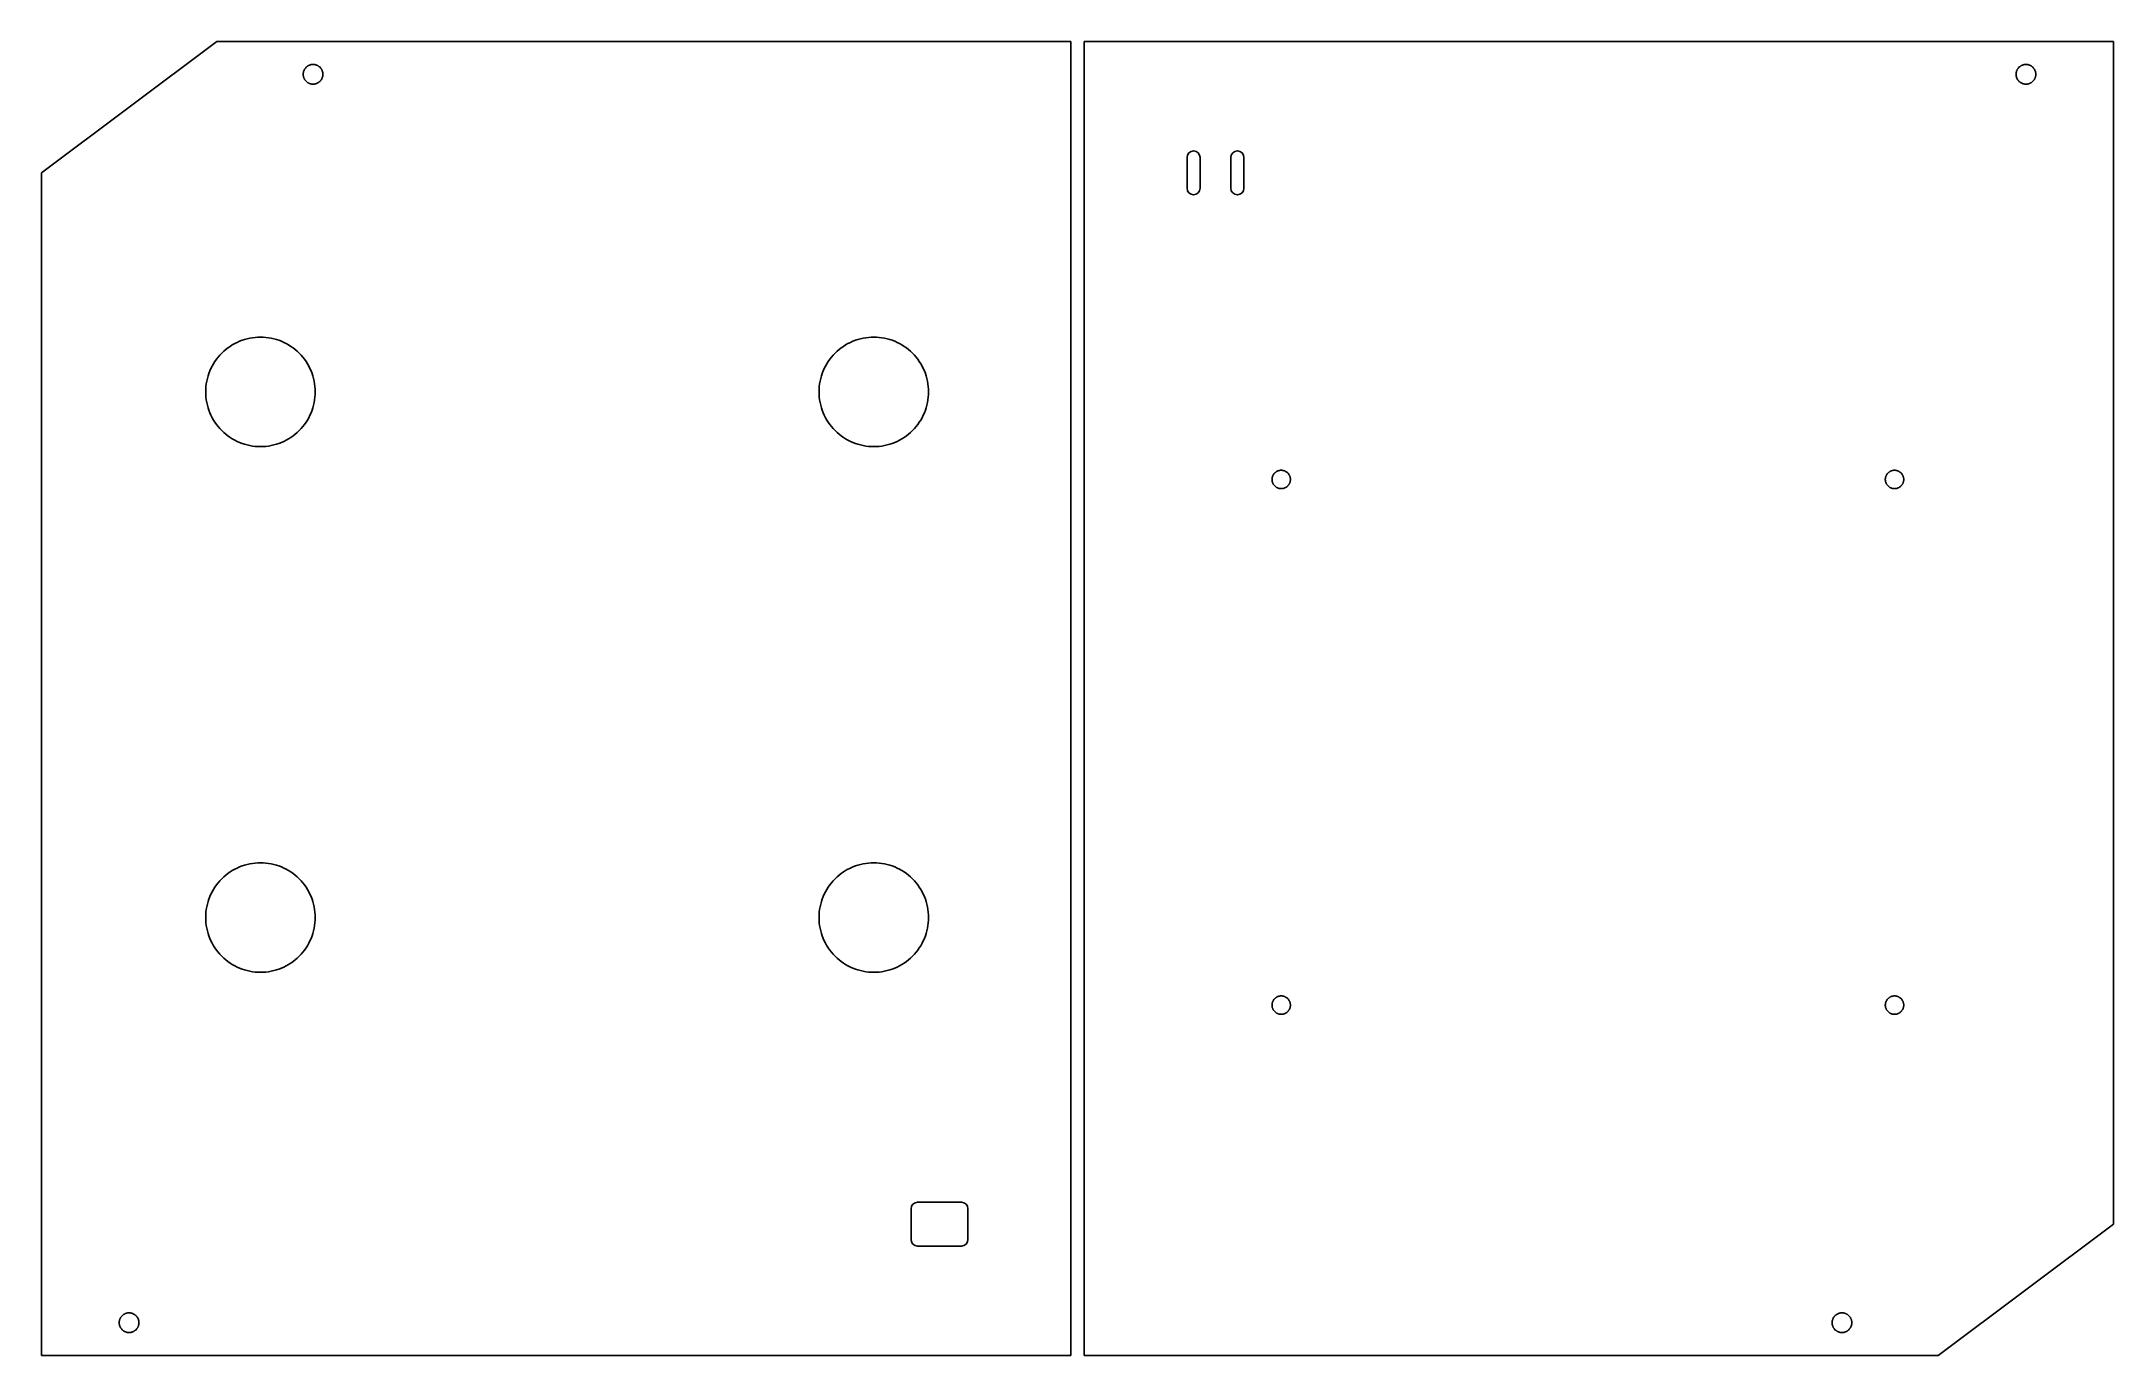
# Model space of a CAD drawing. Header units: metres. Extents: x 0 to 473, y 0 to 300.
import ezdxf

# ---------------------------------------------------------------- set-up
doc = ezdxf.new("R2010")
doc.units = ezdxf.units.M

msp = doc.modelspace()

# ---------------------------------------------------------------- linework, layer by layer
for p, q in [((40, 300), (0, 270)), ((235, 300), (40, 300)), ((235, 0), (235, 300)), ((473, 300), (238, 300)), ((238, 300), (238, 0)), ((473, 30), (473, 300)), ((59.8815, 293.258), (59.9213, 293.361)), ((59.9213, 293.361), (59.966, 293.462)), ((59.966, 293.462), (60.0157, 293.561)), ((60.0157, 293.561), (60.0701, 293.657)), ((60.0701, 293.657), (60.1292, 293.75)), ((60.1292, 293.75), (60.1928, 293.84)), ((60.1928, 293.84), (60.2607, 293.927)), ((60.2607, 293.927), (60.3329, 294.011)), ((60.3329, 294.011), (60.409, 294.091)), ((60.409, 294.091), (60.489, 294.167)), ((60.489, 294.167), (60.5726, 294.239)), ((60.5726, 294.239), (60.6597, 294.307)), ((60.6597, 294.307), (60.75, 294.371)), ((60.75, 294.371), (60.8433, 294.43)), ((60.8433, 294.43), (60.9393, 294.484)), ((60.9393, 294.484), (61.038, 294.534)), ((61.038, 294.534), (61.139, 294.579)), ((61.139, 294.579), (61.242, 294.618)), ((61.242, 294.618), (61.3468, 294.653)), ((61.3468, 294.653), (61.4533, 294.683)), ((61.4533, 294.683), (61.561, 294.707)), ((61.561, 294.707), (61.6698, 294.726)), ((61.6698, 294.726), (61.7794, 294.739)), ((61.7794, 294.739), (61.8896, 294.747)), ((61.8896, 294.747), (62, 294.75)), ((62, 294.75), (62.1104, 294.747)), ((62.1104, 294.747), (62.2205, 294.739)), ((62.2205, 294.739), (62.3301, 294.726)), ((62.3301, 294.726), (62.4389, 294.707)), ((62.4389, 294.707), (62.5467, 294.683)), ((62.5467, 294.683), (62.6531, 294.653)), ((62.6531, 294.653), (62.758, 294.618)), ((62.758, 294.618), (62.861, 294.579)), ((62.861, 294.579), (62.962, 294.534)), ((62.962, 294.534), (63.0606, 294.484)), ((63.0606, 294.484), (63.1567, 294.43)), ((63.1567, 294.43), (63.25, 294.371)), ((63.25, 294.371), (63.3403, 294.307)), ((63.3403, 294.307), (63.4274, 294.239)), ((63.4274, 294.239), (63.511, 294.167)), ((63.511, 294.167), (63.591, 294.091)), ((63.591, 294.091), (63.6671, 294.011)), ((63.6671, 294.011), (63.7393, 293.927)), ((63.7393, 293.927), (63.8072, 293.84)), ((63.8072, 293.84), (63.8708, 293.75)), ((63.8708, 293.75), (63.9299, 293.657)), ((63.9299, 293.657), (63.9843, 293.561)), ((63.9843, 293.561), (64.034, 293.462)), ((64.034, 293.462), (64.0787, 293.361)), ((64.0787, 293.361), (64.1185, 293.258)), ((450.882, 293.258), (450.921, 293.361)), ((450.921, 293.361), (450.966, 293.462)), ((450.966, 293.462), (451.016, 293.561)), ((451.016, 293.561), (451.07, 293.657)), ((451.07, 293.657), (451.129, 293.75)), ((451.129, 293.75), (451.193, 293.84)), ((451.193, 293.84), (451.261, 293.927)), ((451.261, 293.927), (451.333, 294.011)), ((451.333, 294.011), (451.409, 294.091)), ((451.409, 294.091), (451.489, 294.167)), ((451.489, 294.167), (451.573, 294.239)), ((451.573, 294.239), (451.66, 294.307)), ((451.66, 294.307), (451.75, 294.371)), ((451.75, 294.371), (451.843, 294.43)), ((451.843, 294.43), (451.939, 294.484)), ((451.939, 294.484), (452.038, 294.534)), ((452.038, 294.534), (452.139, 294.579)), ((452.139, 294.579), (452.242, 294.618)), ((452.242, 294.618), (452.347, 294.653)), ((452.347, 294.653), (452.453, 294.683)), ((452.453, 294.683), (452.561, 294.707)), ((452.561, 294.707), (452.67, 294.726)), ((452.67, 294.726), (452.779, 294.739)), ((452.779, 294.739), (452.89, 294.747)), ((452.89, 294.747), (453, 294.75)), ((453, 294.75), (453.11, 294.747)), ((453.11, 294.747), (453.221, 294.739)), ((453.221, 294.739), (453.33, 294.726)), ((453.33, 294.726), (453.439, 294.707)), ((453.439, 294.707), (453.547, 294.683)), ((453.547, 294.683), (453.653, 294.653)), ((453.653, 294.653), (453.758, 294.618)), ((453.758, 294.618), (453.861, 294.579)), ((453.861, 294.579), (453.962, 294.534)), ((453.962, 294.534), (454.061, 294.484)), ((454.061, 294.484), (454.157, 294.43)), ((454.157, 294.43), (454.25, 294.371)), ((454.25, 294.371), (454.34, 294.307)), ((454.34, 294.307), (454.427, 294.239)), ((454.427, 294.239), (454.511, 294.167)), ((454.511, 294.167), (454.591, 294.091)), ((454.591, 294.091), (454.667, 294.011)), ((454.667, 294.011), (454.739, 293.927)), ((454.739, 293.927), (454.807, 293.84)), ((454.807, 293.84), (454.871, 293.75)), ((454.871, 293.75), (454.93, 293.657)), ((454.93, 293.657), (454.984, 293.561)), ((454.984, 293.561), (455.034, 293.462)), ((455.034, 293.462), (455.079, 293.361)), ((455.079, 293.361), (455.118, 293.258)), ((59.75, 292.5), (59.7527, 292.61)), ((59.7527, 292.39), (59.75, 292.5)), ((59.7527, 292.61), (59.7608, 292.721)), ((59.7608, 292.279), (59.7527, 292.39)), ((59.7608, 292.721), (59.7743, 292.83)), ((59.7743, 292.17), (59.7608, 292.279)), ((59.7743, 292.83), (59.7932, 292.939)), ((59.7932, 292.061), (59.7743, 292.17)), ((59.7932, 292.939), (59.8174, 293.047)), ((59.8174, 291.953), (59.7932, 292.061)), ((59.8174, 293.047), (59.8469, 293.153)), ((59.8469, 291.847), (59.8174, 291.953)), ((59.8469, 293.153), (59.8815, 293.258)), ((59.8815, 291.742), (59.8469, 291.847)), ((59.9213, 291.639), (59.8815, 291.742)), ((59.966, 291.538), (59.9213, 291.639)), ((60.0157, 291.439), (59.966, 291.538)), ((60.0701, 291.343), (60.0157, 291.439)), ((60.1292, 291.25), (60.0701, 291.343)), ((60.1928, 291.16), (60.1292, 291.25)), ((60.2607, 291.073), (60.1928, 291.16)), ((60.3329, 290.989), (60.2607, 291.073)), ((60.409, 290.909), (60.3329, 290.989)), ((60.489, 290.833), (60.409, 290.909)), ((60.5726, 290.761), (60.489, 290.833)), ((60.6597, 290.693), (60.5726, 290.761)), ((60.75, 290.629), (60.6597, 290.693)), ((60.8433, 290.57), (60.75, 290.629)), ((60.9393, 290.516), (60.8433, 290.57)), ((61.038, 290.466), (60.9393, 290.516)), ((61.139, 290.421), (61.038, 290.466)), ((61.242, 290.382), (61.139, 290.421)), ((61.3468, 290.347), (61.242, 290.382)), ((61.4533, 290.317), (61.3468, 290.347)), ((61.561, 290.293), (61.4533, 290.317)), ((61.6698, 290.274), (61.561, 290.293)), ((61.7794, 290.261), (61.6698, 290.274)), ((61.8896, 290.253), (61.7794, 290.261)), ((62, 290.25), (61.8896, 290.253)), ((62.1104, 290.253), (62, 290.25)), ((62.2205, 290.261), (62.1104, 290.253)), ((62.3301, 290.274), (62.2205, 290.261)), ((62.4389, 290.293), (62.3301, 290.274)), ((62.5467, 290.317), (62.4389, 290.293)), ((62.6531, 290.347), (62.5467, 290.317)), ((62.758, 290.382), (62.6531, 290.347)), ((62.861, 290.421), (62.758, 290.382)), ((62.962, 290.466), (62.861, 290.421)), ((63.0606, 290.516), (62.962, 290.466)), ((63.1567, 290.57), (63.0606, 290.516)), ((63.25, 290.629), (63.1567, 290.57)), ((63.3403, 290.693), (63.25, 290.629)), ((63.4274, 290.761), (63.3403, 290.693)), ((63.511, 290.833), (63.4274, 290.761)), ((63.591, 290.909), (63.511, 290.833)), ((63.6671, 290.989), (63.591, 290.909)), ((63.7393, 291.073), (63.6671, 290.989)), ((63.8072, 291.16), (63.7393, 291.073)), ((63.8708, 291.25), (63.8072, 291.16)), ((63.9299, 291.343), (63.8708, 291.25)), ((63.9843, 291.439), (63.9299, 291.343)), ((64.034, 291.538), (63.9843, 291.439)), ((64.0787, 291.639), (64.034, 291.538)), ((64.1185, 291.742), (64.0787, 291.639)), ((64.1185, 293.258), (64.1531, 293.153)), ((64.1531, 291.847), (64.1185, 291.742)), ((64.1531, 293.153), (64.1826, 293.047)), ((64.1826, 291.953), (64.1531, 291.847)), ((64.1826, 293.047), (64.2068, 292.939)), ((64.2068, 292.061), (64.1826, 291.953)), ((64.2068, 292.939), (64.2256, 292.83)), ((64.2256, 292.17), (64.2068, 292.061)), ((64.2256, 292.83), (64.2392, 292.721)), ((64.2392, 292.279), (64.2256, 292.17)), ((64.2392, 292.721), (64.2473, 292.61)), ((64.2473, 292.39), (64.2392, 292.279)), ((64.2473, 292.61), (64.25, 292.5)), ((64.25, 292.5), (64.2473, 292.39)), ((450.75, 292.5), (450.753, 292.61)), ((450.753, 292.39), (450.75, 292.5)), ((450.753, 292.61), (450.761, 292.721)), ((450.761, 292.279), (450.753, 292.39)), ((450.761, 292.721), (450.774, 292.83)), ((450.774, 292.17), (450.761, 292.279)), ((450.774, 292.83), (450.793, 292.939)), ((450.793, 292.061), (450.774, 292.17)), ((450.793, 292.939), (450.817, 293.047)), ((450.817, 291.953), (450.793, 292.061)), ((450.817, 293.047), (450.847, 293.153)), ((450.847, 291.847), (450.817, 291.953)), ((450.847, 293.153), (450.882, 293.258)), ((450.882, 291.742), (450.847, 291.847)), ((450.921, 291.639), (450.882, 291.742)), ((450.966, 291.538), (450.921, 291.639)), ((451.016, 291.439), (450.966, 291.538)), ((451.07, 291.343), (451.016, 291.439)), ((451.129, 291.25), (451.07, 291.343)), ((451.193, 291.16), (451.129, 291.25)), ((451.261, 291.073), (451.193, 291.16)), ((451.333, 290.989), (451.261, 291.073)), ((451.409, 290.909), (451.333, 290.989)), ((451.489, 290.833), (451.409, 290.909)), ((451.573, 290.761), (451.489, 290.833)), ((451.66, 290.693), (451.573, 290.761)), ((451.75, 290.629), (451.66, 290.693)), ((451.843, 290.57), (451.75, 290.629)), ((451.939, 290.516), (451.843, 290.57)), ((452.038, 290.466), (451.939, 290.516)), ((452.139, 290.421), (452.038, 290.466)), ((452.242, 290.382), (452.139, 290.421)), ((452.347, 290.347), (452.242, 290.382)), ((452.453, 290.317), (452.347, 290.347)), ((452.561, 290.293), (452.453, 290.317)), ((452.67, 290.274), (452.561, 290.293)), ((452.779, 290.261), (452.67, 290.274)), ((452.89, 290.253), (452.779, 290.261)), ((453, 290.25), (452.89, 290.253)), ((453.11, 290.253), (453, 290.25)), ((453.221, 290.261), (453.11, 290.253)), ((453.33, 290.274), (453.221, 290.261)), ((453.439, 290.293), (453.33, 290.274)), ((453.547, 290.317), (453.439, 290.293)), ((453.653, 290.347), (453.547, 290.317)), ((453.758, 290.382), (453.653, 290.347)), ((453.861, 290.421), (453.758, 290.382)), ((453.962, 290.466), (453.861, 290.421)), ((454.061, 290.516), (453.962, 290.466)), ((454.157, 290.57), (454.061, 290.516)), ((454.25, 290.629), (454.157, 290.57)), ((454.34, 290.693), (454.25, 290.629)), ((454.427, 290.761), (454.34, 290.693)), ((454.511, 290.833), (454.427, 290.761)), ((454.591, 290.909), (454.511, 290.833)), ((454.667, 290.989), (454.591, 290.909)), ((454.739, 291.073), (454.667, 290.989)), ((454.807, 291.16), (454.739, 291.073)), ((454.871, 291.25), (454.807, 291.16)), ((454.93, 291.343), (454.871, 291.25)), ((454.984, 291.439), (454.93, 291.343)), ((455.034, 291.538), (454.984, 291.439)), ((455.079, 291.639), (455.034, 291.538)), ((455.118, 291.742), (455.079, 291.639)), ((455.118, 293.258), (455.153, 293.153)), ((455.153, 291.847), (455.118, 291.742)), ((455.153, 293.153), (455.183, 293.047)), ((455.183, 291.953), (455.153, 291.847)), ((455.183, 293.047), (455.207, 292.939)), ((455.207, 292.061), (455.183, 291.953)), ((455.207, 292.939), (455.226, 292.83)), ((455.226, 292.17), (455.207, 292.061)), ((455.226, 292.83), (455.239, 292.721)), ((455.239, 292.279), (455.226, 292.17)), ((455.239, 292.721), (455.247, 292.61)), ((455.247, 292.39), (455.239, 292.279)), ((455.247, 292.61), (455.25, 292.5)), ((455.25, 292.5), (455.247, 292.39)), ((261.614, 274.074), (261.939, 274.561)), ((261.939, 274.561), (262.426, 274.886)), ((262.426, 274.886), (263, 275)), ((263, 275), (263.574, 274.886)), ((263.574, 274.886), (264.061, 274.561)), ((264.061, 274.561), (264.386, 274.074)), ((271.614, 274.074), (271.939, 274.561)), ((271.939, 274.561), (272.426, 274.886)), ((272.426, 274.886), (273, 275)), ((273, 275), (273.574, 274.886)), ((273.574, 274.886), (274.061, 274.561)), ((274.061, 274.561), (274.386, 274.074)), ((0, 270), (0, 0)), ((261.5, 273.5), (261.614, 274.074)), ((261.5, 266.5), (261.5, 273.5)), ((264.386, 274.074), (264.5, 273.5)), ((264.5, 273.5), (264.5, 266.5)), ((271.5, 273.5), (271.614, 274.074)), ((271.5, 266.5), (271.5, 273.5)), ((274.386, 274.074), (274.5, 273.5)), ((274.5, 273.5), (274.5, 266.5)), ((261.614, 265.926), (261.5, 266.5)), ((261.939, 265.439), (261.614, 265.926)), ((262.426, 265.114), (261.939, 265.439)), ((263, 265), (262.426, 265.114)), ((263.574, 265.114), (263, 265)), ((264.061, 265.439), (263.574, 265.114)), ((264.386, 265.926), (264.061, 265.439)), ((264.5, 266.5), (264.386, 265.926)), ((271.614, 265.926), (271.5, 266.5)), ((271.939, 265.439), (271.614, 265.926)), ((272.426, 265.114), (271.939, 265.439)), ((273, 265), (272.426, 265.114)), ((273.574, 265.114), (273, 265)), ((274.061, 265.439), (273.574, 265.114)), ((274.386, 265.926), (274.061, 265.439)), ((274.5, 266.5), (274.386, 265.926)), ((45.7889, 231.769), (46.3714, 231.962)), ((46.3714, 231.962), (46.9627, 232.125)), ((46.9627, 232.125), (47.5614, 232.26)), ((47.5614, 232.26), (48.1659, 232.365)), ((48.1659, 232.365), (48.7748, 232.44)), ((48.7748, 232.44), (49.3866, 232.485)), ((49.3866, 232.485), (50, 232.5)), ((50, 232.5), (50.6133, 232.485)), ((50.6133, 232.485), (51.2252, 232.44)), ((51.2252, 232.44), (51.8341, 232.365)), ((51.8341, 232.365), (52.4386, 232.26)), ((52.4386, 232.26), (53.0372, 232.125)), ((53.0372, 232.125), (53.6286, 231.962)), ((53.6286, 231.962), (54.2111, 231.769)), ((185.789, 231.769), (186.371, 231.962)), ((186.371, 231.962), (186.963, 232.125)), ((186.963, 232.125), (187.561, 232.26)), ((187.561, 232.26), (188.166, 232.365)), ((188.166, 232.365), (188.775, 232.44)), ((188.775, 232.44), (189.387, 232.485)), ((189.387, 232.485), (190, 232.5)), ((190, 232.5), (190.613, 232.485)), ((190.613, 232.485), (191.225, 232.44)), ((191.225, 232.44), (191.834, 232.365)), ((191.834, 232.365), (192.439, 232.26)), ((192.439, 232.26), (193.037, 232.125)), ((193.037, 232.125), (193.629, 231.962)), ((193.629, 231.962), (194.211, 231.769)), ((39.6066, 226.945), (39.9599, 227.446)), ((39.9599, 227.446), (40.3374, 227.93)), ((40.3374, 227.93), (40.7381, 228.394)), ((40.7381, 228.394), (41.1612, 228.839)), ((41.1612, 228.839), (41.6055, 229.262)), ((41.6055, 229.262), (42.0701, 229.663)), ((42.0701, 229.663), (42.5538, 230.04)), ((42.5538, 230.04), (43.0554, 230.393)), ((43.0554, 230.393), (43.5737, 230.722)), ((43.5737, 230.722), (44.1075, 231.024)), ((44.1075, 231.024), (44.6555, 231.3)), ((44.6555, 231.3), (45.2164, 231.548)), ((45.2164, 231.548), (45.7889, 231.769)), ((54.2111, 231.769), (54.7835, 231.548)), ((54.7835, 231.548), (55.3444, 231.3)), ((55.3444, 231.3), (55.8925, 231.024)), ((55.8925, 231.024), (56.4263, 230.722)), ((56.4263, 230.722), (56.9446, 230.393)), ((56.9446, 230.393), (57.4462, 230.04)), ((57.4462, 230.04), (57.9299, 229.663)), ((57.9299, 229.663), (58.3945, 229.262)), ((58.3945, 229.262), (58.8388, 228.839)), ((58.8388, 228.839), (59.2619, 228.394)), ((59.2619, 228.394), (59.6626, 227.93)), ((59.6626, 227.93), (60.0401, 227.446)), ((60.0401, 227.446), (60.3934, 226.945)), ((179.607, 226.945), (179.96, 227.446)), ((179.96, 227.446), (180.337, 227.93)), ((180.337, 227.93), (180.738, 228.394)), ((180.738, 228.394), (181.161, 228.839)), ((181.161, 228.839), (181.605, 229.262)), ((181.605, 229.262), (182.07, 229.663)), ((182.07, 229.663), (182.554, 230.04)), ((182.554, 230.04), (183.055, 230.393)), ((183.055, 230.393), (183.574, 230.722)), ((183.574, 230.722), (184.108, 231.024)), ((184.108, 231.024), (184.656, 231.3)), ((184.656, 231.3), (185.216, 231.548)), ((185.216, 231.548), (185.789, 231.769)), ((194.211, 231.769), (194.784, 231.548)), ((194.784, 231.548), (195.344, 231.3)), ((195.344, 231.3), (195.892, 231.024)), ((195.892, 231.024), (196.426, 230.722)), ((196.426, 230.722), (196.945, 230.393)), ((196.945, 230.393), (197.446, 230.04)), ((197.446, 230.04), (197.93, 229.663)), ((197.93, 229.663), (198.394, 229.262)), ((198.394, 229.262), (198.839, 228.839)), ((198.839, 228.839), (199.262, 228.394)), ((199.262, 228.394), (199.663, 227.93)), ((199.663, 227.93), (200.04, 227.446)), ((200.04, 227.446), (200.393, 226.945)), ((37.6353, 221.834), (37.7402, 222.439)), ((37.7402, 222.439), (37.8746, 223.037)), ((37.8746, 223.037), (38.0382, 223.629)), ((38.0382, 223.629), (38.2307, 224.211)), ((38.2307, 224.211), (38.4515, 224.784)), ((38.4515, 224.784), (38.7001, 225.344)), ((38.7001, 225.344), (38.976, 225.892)), ((38.976, 225.892), (39.2784, 226.426)), ((39.2784, 226.426), (39.6066, 226.945)), ((60.3934, 226.945), (60.7216, 226.426)), ((60.7216, 226.426), (61.024, 225.892)), ((61.024, 225.892), (61.2999, 225.344)), ((61.2999, 225.344), (61.5485, 224.784)), ((61.5485, 224.784), (61.7693, 224.211)), ((61.7693, 224.211), (61.9617, 223.629)), ((61.9617, 223.629), (62.1254, 223.037)), ((62.1254, 223.037), (62.2598, 222.439)), ((62.2598, 222.439), (62.3647, 221.834)), ((177.635, 221.834), (177.74, 222.439)), ((177.74, 222.439), (177.875, 223.037)), ((177.875, 223.037), (178.038, 223.629)), ((178.038, 223.629), (178.231, 224.211)), ((178.231, 224.211), (178.451, 224.784)), ((178.451, 224.784), (178.7, 225.344)), ((178.7, 225.344), (178.976, 225.892)), ((178.976, 225.892), (179.278, 226.426)), ((179.278, 226.426), (179.607, 226.945)), ((200.393, 226.945), (200.722, 226.426)), ((200.722, 226.426), (201.024, 225.892)), ((201.024, 225.892), (201.3, 225.344)), ((201.3, 225.344), (201.548, 224.784)), ((201.548, 224.784), (201.769, 224.211)), ((201.769, 224.211), (201.962, 223.629)), ((201.962, 223.629), (202.125, 223.037)), ((202.125, 223.037), (202.26, 222.439)), ((202.26, 222.439), (202.365, 221.834)), ((37.5, 220), (37.515, 220.613)), ((37.515, 219.387), (37.5, 220)), ((37.515, 220.613), (37.5602, 221.225)), ((37.5602, 218.775), (37.515, 219.387)), ((37.5602, 221.225), (37.6353, 221.834)), ((37.6353, 218.166), (37.5602, 218.775)), ((37.7402, 217.561), (37.6353, 218.166)), ((62.3647, 218.166), (62.2598, 217.561)), ((62.3647, 221.834), (62.4398, 221.225)), ((62.4398, 218.775), (62.3647, 218.166)), ((62.4398, 221.225), (62.4849, 220.613)), ((62.4849, 219.387), (62.4398, 218.775)), ((62.4849, 220.613), (62.5, 220)), ((62.5, 220), (62.4849, 219.387)), ((177.5, 220), (177.515, 220.613)), ((177.515, 219.387), (177.5, 220)), ((177.515, 220.613), (177.56, 221.225)), ((177.56, 218.775), (177.515, 219.387)), ((177.56, 221.225), (177.635, 221.834)), ((177.635, 218.166), (177.56, 218.775)), ((177.74, 217.561), (177.635, 218.166)), ((202.365, 218.166), (202.26, 217.561)), ((202.365, 221.834), (202.44, 221.225)), ((202.44, 218.775), (202.365, 218.166)), ((202.44, 221.225), (202.485, 220.613)), ((202.485, 219.387), (202.44, 218.775)), ((202.485, 220.613), (202.5, 220)), ((202.5, 220), (202.485, 219.387)), ((37.8746, 216.963), (37.7402, 217.561)), ((38.0382, 216.371), (37.8746, 216.963)), ((38.2307, 215.789), (38.0382, 216.371)), ((38.4515, 215.216), (38.2307, 215.789)), ((38.7001, 214.656), (38.4515, 215.216)), ((38.976, 214.108), (38.7001, 214.656)), ((39.2784, 213.574), (38.976, 214.108)), ((39.6066, 213.055), (39.2784, 213.574)), ((39.9599, 212.554), (39.6066, 213.055)), ((60.3934, 213.055), (60.0401, 212.554)), ((60.7216, 213.574), (60.3934, 213.055)), ((61.024, 214.108), (60.7216, 213.574)), ((61.2999, 214.656), (61.024, 214.108)), ((61.5485, 215.216), (61.2999, 214.656)), ((61.7693, 215.789), (61.5485, 215.216)), ((61.9617, 216.371), (61.7693, 215.789)), ((62.1254, 216.963), (61.9617, 216.371)), ((62.2598, 217.561), (62.1254, 216.963)), ((177.875, 216.963), (177.74, 217.561)), ((178.038, 216.371), (177.875, 216.963)), ((178.231, 215.789), (178.038, 216.371)), ((178.451, 215.216), (178.231, 215.789)), ((178.7, 214.656), (178.451, 215.216)), ((178.976, 214.108), (178.7, 214.656)), ((179.278, 213.574), (178.976, 214.108)), ((179.607, 213.055), (179.278, 213.574)), ((179.96, 212.554), (179.607, 213.055)), ((200.393, 213.055), (200.04, 212.554)), ((200.722, 213.574), (200.393, 213.055)), ((201.024, 214.108), (200.722, 213.574)), ((201.3, 214.656), (201.024, 214.108)), ((201.548, 215.216), (201.3, 214.656)), ((201.769, 215.789), (201.548, 215.216)), ((201.962, 216.371), (201.769, 215.789)), ((202.125, 216.963), (201.962, 216.371)), ((202.26, 217.561), (202.125, 216.963)), ((40.3374, 212.07), (39.9599, 212.554)), ((40.7381, 211.605), (40.3374, 212.07)), ((41.1612, 211.161), (40.7381, 211.605)), ((41.6055, 210.738), (41.1612, 211.161)), ((42.0701, 210.337), (41.6055, 210.738)), ((42.5538, 209.96), (42.0701, 210.337)), ((43.0554, 209.607), (42.5538, 209.96)), ((43.5737, 209.278), (43.0554, 209.607)), ((44.1075, 208.976), (43.5737, 209.278)), ((44.6555, 208.7), (44.1075, 208.976)), ((45.2164, 208.451), (44.6555, 208.7)), ((45.7889, 208.231), (45.2164, 208.451)), ((46.3714, 208.038), (45.7889, 208.231)), ((54.2111, 208.231), (53.6286, 208.038)), ((54.7835, 208.451), (54.2111, 208.231)), ((55.3444, 208.7), (54.7835, 208.451)), ((55.8925, 208.976), (55.3444, 208.7)), ((56.4263, 209.278), (55.8925, 208.976)), ((56.9446, 209.607), (56.4263, 209.278)), ((57.4462, 209.96), (56.9446, 209.607)), ((57.9299, 210.337), (57.4462, 209.96)), ((58.3945, 210.738), (57.9299, 210.337)), ((58.8388, 211.161), (58.3945, 210.738)), ((59.2619, 211.605), (58.8388, 211.161)), ((59.6626, 212.07), (59.2619, 211.605)), ((60.0401, 212.554), (59.6626, 212.07)), ((180.337, 212.07), (179.96, 212.554)), ((180.738, 211.605), (180.337, 212.07)), ((181.161, 211.161), (180.738, 211.605)), ((181.605, 210.738), (181.161, 211.161)), ((182.07, 210.337), (181.605, 210.738)), ((182.554, 209.96), (182.07, 210.337)), ((183.055, 209.607), (182.554, 209.96)), ((183.574, 209.278), (183.055, 209.607)), ((184.108, 208.976), (183.574, 209.278)), ((184.656, 208.7), (184.108, 208.976)), ((185.216, 208.451), (184.656, 208.7)), ((185.789, 208.231), (185.216, 208.451)), ((186.371, 208.038), (185.789, 208.231)), ((194.211, 208.231), (193.629, 208.038)), ((194.784, 208.451), (194.211, 208.231)), ((195.344, 208.7), (194.784, 208.451)), ((195.892, 208.976), (195.344, 208.7)), ((196.426, 209.278), (195.892, 208.976)), ((196.945, 209.607), (196.426, 209.278)), ((197.446, 209.96), (196.945, 209.607)), ((197.93, 210.337), (197.446, 209.96)), ((198.394, 210.738), (197.93, 210.337)), ((198.839, 211.161), (198.394, 210.738)), ((199.262, 211.605), (198.839, 211.161)), ((199.663, 212.07), (199.262, 211.605)), ((200.04, 212.554), (199.663, 212.07)), ((46.9627, 207.875), (46.3714, 208.038)), ((47.5614, 207.74), (46.9627, 207.875)), ((48.1659, 207.635), (47.5614, 207.74)), ((48.7748, 207.56), (48.1659, 207.635)), ((49.3866, 207.515), (48.7748, 207.56)), ((50, 207.5), (49.3866, 207.515)), ((50.6133, 207.515), (50, 207.5)), ((51.2252, 207.56), (50.6133, 207.515)), ((51.8341, 207.635), (51.2252, 207.56)), ((52.4386, 207.74), (51.8341, 207.635)), ((53.0372, 207.875), (52.4386, 207.74)), ((53.6286, 208.038), (53.0372, 207.875)), ((186.963, 207.875), (186.371, 208.038)), ((187.561, 207.74), (186.963, 207.875)), ((188.166, 207.635), (187.561, 207.74)), ((188.775, 207.56), (188.166, 207.635)), ((189.387, 207.515), (188.775, 207.56)), ((190, 207.5), (189.387, 207.515)), ((190.613, 207.515), (190, 207.5)), ((191.225, 207.56), (190.613, 207.515)), ((191.834, 207.635), (191.225, 207.56)), ((192.439, 207.74), (191.834, 207.635)), ((193.037, 207.875), (192.439, 207.74)), ((193.629, 208.038), (193.037, 207.875)), ((280.9, 200), (280.903, 200.103)), ((280.903, 199.897), (280.9, 200)), ((280.903, 200.103), (280.91, 200.206)), ((280.91, 199.794), (280.903, 199.897)), ((280.91, 200.206), (280.923, 200.308)), ((280.923, 199.692), (280.91, 199.794)), ((280.923, 200.308), (280.94, 200.41)), ((280.94, 199.59), (280.923, 199.692)), ((280.94, 200.41), (280.963, 200.51)), ((280.963, 199.49), (280.94, 199.59)), ((280.963, 200.51), (280.99, 200.61)), ((280.99, 199.39), (280.963, 199.49)), ((280.99, 200.61), (281.023, 200.707)), ((281.023, 199.293), (280.99, 199.39)), ((281.023, 200.707), (281.06, 200.804)), ((281.06, 199.196), (281.023, 199.293)), ((281.06, 200.804), (281.102, 200.898)), ((281.102, 199.102), (281.06, 199.196)), ((281.102, 200.898), (281.148, 200.99)), ((281.148, 199.01), (281.102, 199.102)), ((281.148, 200.99), (281.199, 201.08)), ((281.199, 198.92), (281.148, 199.01)), ((281.199, 201.08), (281.254, 201.167)), ((281.254, 198.833), (281.199, 198.92)), ((281.254, 201.167), (281.313, 201.251)), ((281.313, 198.749), (281.254, 198.833)), ((281.313, 201.251), (281.377, 201.332)), ((281.377, 198.668), (281.313, 198.749)), ((281.377, 201.332), (281.444, 201.41)), ((281.444, 198.59), (281.377, 198.668)), ((281.444, 201.41), (281.515, 201.485)), ((281.515, 201.485), (281.59, 201.556)), ((281.59, 201.556), (281.668, 201.623)), ((281.668, 201.623), (281.749, 201.687)), ((281.749, 201.687), (281.833, 201.746)), ((281.833, 201.746), (281.92, 201.801)), ((281.92, 201.801), (282.01, 201.852)), ((282.01, 201.852), (282.102, 201.898)), ((282.102, 201.898), (282.196, 201.94)), ((282.196, 201.94), (282.293, 201.977)), ((282.293, 201.977), (282.39, 202.01)), ((282.39, 202.01), (282.49, 202.037)), ((282.49, 202.037), (282.59, 202.06)), ((282.59, 202.06), (282.692, 202.077)), ((282.692, 202.077), (282.794, 202.09)), ((282.794, 202.09), (282.897, 202.097)), ((282.897, 202.097), (283, 202.1)), ((283, 202.1), (283.103, 202.097)), ((283.103, 202.097), (283.206, 202.09)), ((283.206, 202.09), (283.308, 202.077)), ((283.308, 202.077), (283.41, 202.06)), ((283.41, 202.06), (283.51, 202.037)), ((283.51, 202.037), (283.61, 202.01)), ((283.61, 202.01), (283.707, 201.977)), ((283.707, 201.977), (283.804, 201.94)), ((283.804, 201.94), (283.898, 201.898)), ((283.898, 201.898), (283.99, 201.852)), ((283.99, 201.852), (284.08, 201.801)), ((284.08, 201.801), (284.167, 201.746)), ((284.167, 201.746), (284.251, 201.687)), ((284.251, 201.687), (284.332, 201.623)), ((284.332, 201.623), (284.41, 201.556)), ((284.41, 201.556), (284.485, 201.485)), ((284.485, 201.485), (284.556, 201.41)), ((284.556, 201.41), (284.623, 201.332)), ((284.623, 198.668), (284.556, 198.59)), ((284.623, 201.332), (284.687, 201.251)), ((284.687, 198.749), (284.623, 198.668)), ((284.687, 201.251), (284.746, 201.167)), ((284.746, 198.833), (284.687, 198.749)), ((284.746, 201.167), (284.801, 201.08)), ((284.801, 198.92), (284.746, 198.833)), ((284.801, 201.08), (284.852, 200.99)), ((284.852, 199.01), (284.801, 198.92)), ((284.852, 200.99), (284.898, 200.898)), ((284.898, 199.102), (284.852, 199.01)), ((284.898, 200.898), (284.94, 200.804)), ((284.94, 199.196), (284.898, 199.102)), ((284.94, 200.804), (284.977, 200.707)), ((284.977, 199.293), (284.94, 199.196)), ((284.977, 200.707), (285.01, 200.61)), ((285.01, 199.39), (284.977, 199.293)), ((285.01, 200.61), (285.037, 200.51)), ((285.037, 199.49), (285.01, 199.39)), ((285.037, 200.51), (285.06, 200.41)), ((285.06, 199.59), (285.037, 199.49)), ((285.06, 200.41), (285.077, 200.308)), ((285.077, 199.692), (285.06, 199.59)), ((285.077, 200.308), (285.09, 200.206)), ((285.09, 199.794), (285.077, 199.692)), ((285.09, 200.206), (285.097, 200.103)), ((285.097, 199.897), (285.09, 199.794)), ((285.097, 200.103), (285.1, 200)), ((285.1, 200), (285.097, 199.897)), ((420.9, 200), (420.903, 200.103)), ((420.903, 199.897), (420.9, 200)), ((420.903, 200.103), (420.91, 200.206)), ((420.91, 199.794), (420.903, 199.897)), ((420.91, 200.206), (420.923, 200.308)), ((420.923, 199.692), (420.91, 199.794)), ((420.923, 200.308), (420.94, 200.41)), ((420.94, 199.59), (420.923, 199.692)), ((420.94, 200.41), (420.963, 200.51)), ((420.963, 199.49), (420.94, 199.59)), ((420.963, 200.51), (420.99, 200.61)), ((420.99, 199.39), (420.963, 199.49)), ((420.99, 200.61), (421.023, 200.707)), ((421.023, 199.293), (420.99, 199.39)), ((421.023, 200.707), (421.06, 200.804)), ((421.06, 199.196), (421.023, 199.293)), ((421.06, 200.804), (421.102, 200.898)), ((421.102, 199.102), (421.06, 199.196)), ((421.102, 200.898), (421.148, 200.99)), ((421.148, 199.01), (421.102, 199.102)), ((421.148, 200.99), (421.199, 201.08)), ((421.199, 198.92), (421.148, 199.01)), ((421.199, 201.08), (421.254, 201.167)), ((421.254, 198.833), (421.199, 198.92)), ((421.254, 201.167), (421.313, 201.251)), ((421.313, 198.749), (421.254, 198.833)), ((421.313, 201.251), (421.377, 201.332)), ((421.377, 198.668), (421.313, 198.749)), ((421.377, 201.332), (421.444, 201.41)), ((421.444, 198.59), (421.377, 198.668)), ((421.444, 201.41), (421.515, 201.485)), ((421.515, 201.485), (421.59, 201.556)), ((421.59, 201.556), (421.668, 201.623)), ((421.668, 201.623), (421.749, 201.687)), ((421.749, 201.687), (421.833, 201.746)), ((421.833, 201.746), (421.92, 201.801)), ((421.92, 201.801), (422.01, 201.852)), ((422.01, 201.852), (422.102, 201.898)), ((422.102, 201.898), (422.196, 201.94)), ((422.196, 201.94), (422.293, 201.977)), ((422.293, 201.977), (422.39, 202.01)), ((422.39, 202.01), (422.49, 202.037)), ((422.49, 202.037), (422.59, 202.06)), ((422.59, 202.06), (422.692, 202.077)), ((422.692, 202.077), (422.794, 202.09)), ((422.794, 202.09), (422.897, 202.097)), ((422.897, 202.097), (423, 202.1)), ((423, 202.1), (423.103, 202.097)), ((423.103, 202.097), (423.206, 202.09)), ((423.206, 202.09), (423.308, 202.077)), ((423.308, 202.077), (423.41, 202.06)), ((423.41, 202.06), (423.51, 202.037)), ((423.51, 202.037), (423.61, 202.01)), ((423.61, 202.01), (423.707, 201.977)), ((423.707, 201.977), (423.804, 201.94)), ((423.804, 201.94), (423.898, 201.898)), ((423.898, 201.898), (423.99, 201.852)), ((423.99, 201.852), (424.08, 201.801)), ((424.08, 201.801), (424.167, 201.746)), ((424.167, 201.746), (424.251, 201.687)), ((424.251, 201.687), (424.332, 201.623)), ((424.332, 201.623), (424.41, 201.556)), ((424.41, 201.556), (424.485, 201.485)), ((424.485, 201.485), (424.556, 201.41)), ((424.556, 201.41), (424.623, 201.332)), ((424.623, 198.668), (424.556, 198.59)), ((424.623, 201.332), (424.687, 201.251)), ((424.687, 198.749), (424.623, 198.668)), ((424.687, 201.251), (424.746, 201.167)), ((424.746, 198.833), (424.687, 198.749)), ((424.746, 201.167), (424.801, 201.08)), ((424.801, 198.92), (424.746, 198.833)), ((424.801, 201.08), (424.852, 200.99)), ((424.852, 199.01), (424.801, 198.92)), ((424.852, 200.99), (424.898, 200.898)), ((424.898, 199.102), (424.852, 199.01)), ((424.898, 200.898), (424.94, 200.804)), ((424.94, 199.196), (424.898, 199.102)), ((424.94, 200.804), (424.977, 200.707)), ((424.977, 199.293), (424.94, 199.196)), ((424.977, 200.707), (425.01, 200.61)), ((425.01, 199.39), (424.977, 199.293)), ((425.01, 200.61), (425.037, 200.51)), ((425.037, 199.49), (425.01, 199.39)), ((425.037, 200.51), (425.06, 200.41)), ((425.06, 199.59), (425.037, 199.49)), ((425.06, 200.41), (425.077, 200.308)), ((425.077, 199.692), (425.06, 199.59)), ((425.077, 200.308), (425.09, 200.206)), ((425.09, 199.794), (425.077, 199.692)), ((425.09, 200.206), (425.097, 200.103)), ((425.097, 199.897), (425.09, 199.794)), ((425.097, 200.103), (425.1, 200)), ((425.1, 200), (425.097, 199.897)), ((281.515, 198.515), (281.444, 198.59)), ((281.59, 198.444), (281.515, 198.515)), ((281.668, 198.377), (281.59, 198.444)), ((281.749, 198.313), (281.668, 198.377)), ((281.833, 198.254), (281.749, 198.313)), ((281.92, 198.199), (281.833, 198.254)), ((282.01, 198.148), (281.92, 198.199)), ((282.102, 198.102), (282.01, 198.148)), ((282.196, 198.06), (282.102, 198.102)), ((282.293, 198.023), (282.196, 198.06)), ((282.39, 197.99), (282.293, 198.023)), ((282.49, 197.963), (282.39, 197.99)), ((282.59, 197.94), (282.49, 197.963)), ((282.692, 197.923), (282.59, 197.94)), ((282.794, 197.91), (282.692, 197.923)), ((282.897, 197.903), (282.794, 197.91)), ((283, 197.9), (282.897, 197.903)), ((283.103, 197.903), (283, 197.9)), ((283.206, 197.91), (283.103, 197.903)), ((283.308, 197.923), (283.206, 197.91)), ((283.41, 197.94), (283.308, 197.923)), ((283.51, 197.963), (283.41, 197.94)), ((283.61, 197.99), (283.51, 197.963)), ((283.707, 198.023), (283.61, 197.99)), ((283.804, 198.06), (283.707, 198.023)), ((283.898, 198.102), (283.804, 198.06)), ((283.99, 198.148), (283.898, 198.102)), ((284.08, 198.199), (283.99, 198.148)), ((284.167, 198.254), (284.08, 198.199)), ((284.251, 198.313), (284.167, 198.254)), ((284.332, 198.377), (284.251, 198.313)), ((284.41, 198.444), (284.332, 198.377)), ((284.485, 198.515), (284.41, 198.444)), ((284.556, 198.59), (284.485, 198.515)), ((421.515, 198.515), (421.444, 198.59)), ((421.59, 198.444), (421.515, 198.515)), ((421.668, 198.377), (421.59, 198.444)), ((421.749, 198.313), (421.668, 198.377)), ((421.833, 198.254), (421.749, 198.313)), ((421.92, 198.199), (421.833, 198.254)), ((422.01, 198.148), (421.92, 198.199)), ((422.102, 198.102), (422.01, 198.148)), ((422.196, 198.06), (422.102, 198.102)), ((422.293, 198.023), (422.196, 198.06)), ((422.39, 197.99), (422.293, 198.023)), ((422.49, 197.963), (422.39, 197.99)), ((422.59, 197.94), (422.49, 197.963)), ((422.692, 197.923), (422.59, 197.94)), ((422.794, 197.91), (422.692, 197.923)), ((422.897, 197.903), (422.794, 197.91)), ((423, 197.9), (422.897, 197.903)), ((423.103, 197.903), (423, 197.9)), ((423.206, 197.91), (423.103, 197.903)), ((423.308, 197.923), (423.206, 197.91)), ((423.41, 197.94), (423.308, 197.923)), ((423.51, 197.963), (423.41, 197.94)), ((423.61, 197.99), (423.51, 197.963)), ((423.707, 198.023), (423.61, 197.99)), ((423.804, 198.06), (423.707, 198.023)), ((423.898, 198.102), (423.804, 198.06)), ((423.99, 198.148), (423.898, 198.102)), ((424.08, 198.199), (423.99, 198.148)), ((424.167, 198.254), (424.08, 198.199)), ((424.251, 198.313), (424.167, 198.254)), ((424.332, 198.377), (424.251, 198.313)), ((424.41, 198.444), (424.332, 198.377)), ((424.485, 198.515), (424.41, 198.444)), ((424.556, 198.59), (424.485, 198.515)), ((40.7381, 108.394), (41.1612, 108.839)), ((41.1612, 108.839), (41.6055, 109.262)), ((41.6055, 109.262), (42.0701, 109.663)), ((42.0701, 109.663), (42.5538, 110.04)), ((42.5538, 110.04), (43.0554, 110.393)), ((43.0554, 110.393), (43.5737, 110.722)), ((43.5737, 110.722), (44.1075, 111.024)), ((44.1075, 111.024), (44.6555, 111.3)), ((44.6555, 111.3), (45.2164, 111.548)), ((45.2164, 111.548), (45.7889, 111.769)), ((45.7889, 111.769), (46.3714, 111.962)), ((46.3714, 111.962), (46.9627, 112.125)), ((46.9627, 112.125), (47.5614, 112.26)), ((47.5614, 112.26), (48.1659, 112.365)), ((48.1659, 112.365), (48.7748, 112.44)), ((48.7748, 112.44), (49.3866, 112.485)), ((49.3866, 112.485), (50, 112.5)), ((50, 112.5), (50.6133, 112.485)), ((50.6133, 112.485), (51.2252, 112.44)), ((51.2252, 112.44), (51.8341, 112.365)), ((51.8341, 112.365), (52.4386, 112.26)), ((52.4386, 112.26), (53.0372, 112.125)), ((53.0372, 112.125), (53.6286, 111.962)), ((53.6286, 111.962), (54.2111, 111.769)), ((54.2111, 111.769), (54.7835, 111.548)), ((54.7835, 111.548), (55.3444, 111.3)), ((55.3444, 111.3), (55.8925, 111.024)), ((55.8925, 111.024), (56.4263, 110.722)), ((56.4263, 110.722), (56.9446, 110.393)), ((56.9446, 110.393), (57.4462, 110.04)), ((57.4462, 110.04), (57.9299, 109.663)), ((57.9299, 109.663), (58.3945, 109.262)), ((58.3945, 109.262), (58.8388, 108.839)), ((58.8388, 108.839), (59.2619, 108.394)), ((180.738, 108.394), (181.161, 108.839)), ((181.161, 108.839), (181.605, 109.262)), ((181.605, 109.262), (182.07, 109.663)), ((182.07, 109.663), (182.554, 110.04)), ((182.554, 110.04), (183.055, 110.393)), ((183.055, 110.393), (183.574, 110.722)), ((183.574, 110.722), (184.108, 111.024)), ((184.108, 111.024), (184.656, 111.3)), ((184.656, 111.3), (185.216, 111.548)), ((185.216, 111.548), (185.789, 111.769)), ((185.789, 111.769), (186.371, 111.962)), ((186.371, 111.962), (186.963, 112.125)), ((186.963, 112.125), (187.561, 112.26)), ((187.561, 112.26), (188.166, 112.365)), ((188.166, 112.365), (188.775, 112.44)), ((188.775, 112.44), (189.387, 112.485)), ((189.387, 112.485), (190, 112.5)), ((190, 112.5), (190.613, 112.485)), ((190.613, 112.485), (191.225, 112.44)), ((191.225, 112.44), (191.834, 112.365)), ((191.834, 112.365), (192.439, 112.26)), ((192.439, 112.26), (193.037, 112.125)), ((193.037, 112.125), (193.629, 111.962)), ((193.629, 111.962), (194.211, 111.769)), ((194.211, 111.769), (194.784, 111.548)), ((194.784, 111.548), (195.344, 111.3)), ((195.344, 111.3), (195.892, 111.024)), ((195.892, 111.024), (196.426, 110.722)), ((196.426, 110.722), (196.945, 110.393)), ((196.945, 110.393), (197.446, 110.04)), ((197.446, 110.04), (197.93, 109.663)), ((197.93, 109.663), (198.394, 109.262)), ((198.394, 109.262), (198.839, 108.839)), ((198.839, 108.839), (199.262, 108.394)), ((38.0382, 103.629), (38.2307, 104.211)), ((38.2307, 104.211), (38.4515, 104.784)), ((38.4515, 104.784), (38.7001, 105.344)), ((38.7001, 105.344), (38.976, 105.892)), ((38.976, 105.892), (39.2784, 106.426)), ((39.2784, 106.426), (39.6066, 106.945)), ((39.6066, 106.945), (39.9599, 107.446)), ((39.9599, 107.446), (40.3374, 107.93)), ((40.3374, 107.93), (40.7381, 108.394)), ((59.2619, 108.394), (59.6626, 107.93)), ((59.6626, 107.93), (60.0401, 107.446)), ((60.0401, 107.446), (60.3934, 106.945)), ((60.3934, 106.945), (60.7216, 106.426)), ((60.7216, 106.426), (61.024, 105.892)), ((61.024, 105.892), (61.2999, 105.344)), ((61.2999, 105.344), (61.5485, 104.784)), ((61.5485, 104.784), (61.7693, 104.211)), ((61.7693, 104.211), (61.9617, 103.629)), ((178.038, 103.629), (178.231, 104.211)), ((178.231, 104.211), (178.451, 104.784)), ((178.451, 104.784), (178.7, 105.344)), ((178.7, 105.344), (178.976, 105.892)), ((178.976, 105.892), (179.278, 106.426)), ((179.278, 106.426), (179.607, 106.945)), ((179.607, 106.945), (179.96, 107.446)), ((179.96, 107.446), (180.337, 107.93)), ((180.337, 107.93), (180.738, 108.394)), ((199.262, 108.394), (199.663, 107.93)), ((199.663, 107.93), (200.04, 107.446)), ((200.04, 107.446), (200.393, 106.945)), ((200.393, 106.945), (200.722, 106.426)), ((200.722, 106.426), (201.024, 105.892)), ((201.024, 105.892), (201.3, 105.344)), ((201.3, 105.344), (201.548, 104.784)), ((201.548, 104.784), (201.769, 104.211)), ((201.769, 104.211), (201.962, 103.629)), ((37.5, 100), (37.515, 100.613)), ((37.515, 99.3866), (37.5, 100)), ((37.515, 100.613), (37.5602, 101.225)), ((37.5602, 98.7748), (37.515, 99.3866)), ((37.5602, 101.225), (37.6353, 101.834)), ((37.6353, 101.834), (37.7402, 102.439)), ((37.7402, 102.439), (37.8746, 103.037)), ((37.8746, 103.037), (38.0382, 103.629)), ((61.9617, 103.629), (62.1254, 103.037)), ((62.1254, 103.037), (62.2598, 102.439)), ((62.2598, 102.439), (62.3647, 101.834)), ((62.3647, 101.834), (62.4398, 101.225)), ((62.4398, 101.225), (62.4849, 100.613)), ((62.4849, 99.3866), (62.4398, 98.7748)), ((62.4849, 100.613), (62.5, 100)), ((62.5, 100), (62.4849, 99.3866)), ((177.5, 100), (177.515, 100.613)), ((177.515, 99.3866), (177.5, 100)), ((177.515, 100.613), (177.56, 101.225)), ((177.56, 98.7748), (177.515, 99.3866)), ((177.56, 101.225), (177.635, 101.834)), ((177.635, 101.834), (177.74, 102.439)), ((177.74, 102.439), (177.875, 103.037)), ((177.875, 103.037), (178.038, 103.629)), ((201.962, 103.629), (202.125, 103.037)), ((202.125, 103.037), (202.26, 102.439)), ((202.26, 102.439), (202.365, 101.834)), ((202.365, 101.834), (202.44, 101.225)), ((202.44, 101.225), (202.485, 100.613)), ((202.485, 99.3866), (202.44, 98.7748)), ((202.485, 100.613), (202.5, 100)), ((202.5, 100), (202.485, 99.3866)), ((37.6353, 98.1659), (37.5602, 98.7748)), ((37.7402, 97.5614), (37.6353, 98.1659)), ((37.8746, 96.9627), (37.7402, 97.5614)), ((38.0382, 96.3714), (37.8746, 96.9627)), ((38.2307, 95.7889), (38.0382, 96.3714)), ((38.4515, 95.2164), (38.2307, 95.7889)), ((38.7001, 94.6555), (38.4515, 95.2164)), ((38.976, 94.1075), (38.7001, 94.6555)), ((61.2999, 94.6555), (61.024, 94.1075)), ((61.5485, 95.2164), (61.2999, 94.6555)), ((61.7693, 95.7889), (61.5485, 95.2164)), ((61.9617, 96.3714), (61.7693, 95.7889)), ((62.1254, 96.9627), (61.9617, 96.3714)), ((62.2598, 97.5614), (62.1254, 96.9627)), ((62.3647, 98.1659), (62.2598, 97.5614)), ((62.4398, 98.7748), (62.3647, 98.1659)), ((177.635, 98.1659), (177.56, 98.7748)), ((177.74, 97.5614), (177.635, 98.1659)), ((177.875, 96.9627), (177.74, 97.5614)), ((178.038, 96.3714), (177.875, 96.9627)), ((178.231, 95.7889), (178.038, 96.3714)), ((178.451, 95.2164), (178.231, 95.7889)), ((178.7, 94.6555), (178.451, 95.2164)), ((178.976, 94.1075), (178.7, 94.6555)), ((201.3, 94.6555), (201.024, 94.1075)), ((201.548, 95.2164), (201.3, 94.6555)), ((201.769, 95.7889), (201.548, 95.2164)), ((201.962, 96.3714), (201.769, 95.7889)), ((202.125, 96.9627), (201.962, 96.3714)), ((202.26, 97.5614), (202.125, 96.9627)), ((202.365, 98.1659), (202.26, 97.5614)), ((202.44, 98.7748), (202.365, 98.1659)), ((39.2784, 93.5737), (38.976, 94.1075)), ((39.6066, 93.0554), (39.2784, 93.5737)), ((39.9599, 92.5538), (39.6066, 93.0554)), ((40.3374, 92.0701), (39.9599, 92.5538)), ((40.7381, 91.6055), (40.3374, 92.0701)), ((41.1612, 91.1612), (40.7381, 91.6055)), ((41.6055, 90.7381), (41.1612, 91.1612)), ((42.0701, 90.3374), (41.6055, 90.7381)), ((42.5538, 89.9599), (42.0701, 90.3374)), ((43.0554, 89.6066), (42.5538, 89.9599)), ((57.4462, 89.9599), (56.9446, 89.6066)), ((57.9299, 90.3374), (57.4462, 89.9599)), ((58.3945, 90.7381), (57.9299, 90.3374)), ((58.8388, 91.1612), (58.3945, 90.7381)), ((59.2619, 91.6055), (58.8388, 91.1612)), ((59.6626, 92.0701), (59.2619, 91.6055)), ((60.0401, 92.5538), (59.6626, 92.0701)), ((60.3934, 93.0554), (60.0401, 92.5538)), ((60.7216, 93.5737), (60.3934, 93.0554)), ((61.024, 94.1075), (60.7216, 93.5737)), ((179.278, 93.5737), (178.976, 94.1075)), ((179.607, 93.0554), (179.278, 93.5737)), ((179.96, 92.5538), (179.607, 93.0554)), ((180.337, 92.0701), (179.96, 92.5538)), ((180.738, 91.6055), (180.337, 92.0701)), ((181.161, 91.1612), (180.738, 91.6055)), ((181.605, 90.7381), (181.161, 91.1612)), ((182.07, 90.3374), (181.605, 90.7381)), ((182.554, 89.9599), (182.07, 90.3374)), ((183.055, 89.6066), (182.554, 89.9599)), ((197.446, 89.9599), (196.945, 89.6066)), ((197.93, 90.3374), (197.446, 89.9599)), ((198.394, 90.7381), (197.93, 90.3374)), ((198.839, 91.1612), (198.394, 90.7381)), ((199.262, 91.6055), (198.839, 91.1612)), ((199.663, 92.0701), (199.262, 91.6055)), ((200.04, 92.5538), (199.663, 92.0701)), ((200.393, 93.0554), (200.04, 92.5538)), ((200.722, 93.5737), (200.393, 93.0554)), ((201.024, 94.1075), (200.722, 93.5737)), ((43.5737, 89.2784), (43.0554, 89.6066)), ((44.1075, 88.976), (43.5737, 89.2784)), ((44.6555, 88.7001), (44.1075, 88.976)), ((45.2164, 88.4515), (44.6555, 88.7001)), ((45.7889, 88.2307), (45.2164, 88.4515)), ((46.3714, 88.0382), (45.7889, 88.2307)), ((46.9627, 87.8746), (46.3714, 88.0382)), ((47.5614, 87.7402), (46.9627, 87.8746)), ((48.1659, 87.6353), (47.5614, 87.7402)), ((48.7748, 87.5602), (48.1659, 87.6353)), ((49.3866, 87.515), (48.7748, 87.5602)), ((50, 87.5), (49.3866, 87.515)), ((50.6133, 87.515), (50, 87.5)), ((51.2252, 87.5602), (50.6133, 87.515)), ((51.8341, 87.6353), (51.2252, 87.5602)), ((52.4386, 87.7402), (51.8341, 87.6353)), ((53.0372, 87.8746), (52.4386, 87.7402)), ((53.6286, 88.0382), (53.0372, 87.8746)), ((54.2111, 88.2307), (53.6286, 88.0382)), ((54.7835, 88.4515), (54.2111, 88.2307)), ((55.3444, 88.7001), (54.7835, 88.4515)), ((55.8925, 88.976), (55.3444, 88.7001)), ((56.4263, 89.2784), (55.8925, 88.976)), ((56.9446, 89.6066), (56.4263, 89.2784)), ((183.574, 89.2784), (183.055, 89.6066)), ((184.108, 88.976), (183.574, 89.2784)), ((184.656, 88.7001), (184.108, 88.976)), ((185.216, 88.4515), (184.656, 88.7001)), ((185.789, 88.2307), (185.216, 88.4515)), ((186.371, 88.0382), (185.789, 88.2307)), ((186.963, 87.8746), (186.371, 88.0382)), ((187.561, 87.7402), (186.963, 87.8746)), ((188.166, 87.6353), (187.561, 87.7402)), ((188.775, 87.5602), (188.166, 87.6353)), ((189.387, 87.515), (188.775, 87.5602)), ((190, 87.5), (189.387, 87.515)), ((190.613, 87.515), (190, 87.5)), ((191.225, 87.5602), (190.613, 87.515)), ((191.834, 87.6353), (191.225, 87.5602)), ((192.439, 87.7402), (191.834, 87.6353)), ((193.037, 87.8746), (192.439, 87.7402)), ((193.629, 88.0382), (193.037, 87.8746)), ((194.211, 88.2307), (193.629, 88.0382)), ((194.784, 88.4515), (194.211, 88.2307)), ((195.344, 88.7001), (194.784, 88.4515)), ((195.892, 88.976), (195.344, 88.7001)), ((196.426, 89.2784), (195.892, 88.976)), ((196.945, 89.6066), (196.426, 89.2784)), ((280.94, 80.4097), (280.963, 80.5103)), ((280.963, 80.5103), (280.99, 80.6096)), ((280.99, 80.6096), (281.023, 80.7075)), ((281.023, 80.7075), (281.06, 80.8036)), ((281.06, 80.8036), (281.102, 80.8979)), ((281.102, 80.8979), (281.148, 80.9899)), ((281.148, 80.9899), (281.199, 81.0796)), ((281.199, 81.0796), (281.254, 81.1667)), ((281.254, 81.1667), (281.313, 81.251)), ((281.313, 81.251), (281.377, 81.3322)), ((281.377, 81.3322), (281.444, 81.4103)), ((281.444, 81.4103), (281.515, 81.4849)), ((281.515, 81.4849), (281.59, 81.556)), ((281.59, 81.556), (281.668, 81.6233)), ((281.668, 81.6233), (281.749, 81.6867)), ((281.749, 81.6867), (281.833, 81.7461)), ((281.833, 81.7461), (281.92, 81.8012)), ((281.92, 81.8012), (282.01, 81.852)), ((282.01, 81.852), (282.102, 81.8984)), ((282.102, 81.8984), (282.196, 81.9402)), ((282.196, 81.9402), (282.293, 81.9772)), ((282.293, 81.9772), (282.39, 82.0096)), ((282.39, 82.0096), (282.49, 82.0371)), ((282.49, 82.0371), (282.59, 82.0597)), ((282.59, 82.0597), (282.692, 82.0773)), ((282.692, 82.0773), (282.794, 82.0899)), ((282.794, 82.0899), (282.897, 82.0975)), ((282.897, 82.0975), (283, 82.1)), ((283, 82.1), (283.103, 82.0975)), ((283.103, 82.0975), (283.206, 82.0899)), ((283.206, 82.0899), (283.308, 82.0773)), ((283.308, 82.0773), (283.41, 82.0597)), ((283.41, 82.0597), (283.51, 82.0371)), ((283.51, 82.0371), (283.61, 82.0096)), ((283.61, 82.0096), (283.707, 81.9772)), ((283.707, 81.9772), (283.804, 81.9402)), ((283.804, 81.9402), (283.898, 81.8984)), ((283.898, 81.8984), (283.99, 81.852)), ((283.99, 81.852), (284.08, 81.8012)), ((284.08, 81.8012), (284.167, 81.7461)), ((284.167, 81.7461), (284.251, 81.6867)), ((284.251, 81.6867), (284.332, 81.6233)), ((284.332, 81.6233), (284.41, 81.556)), ((284.41, 81.556), (284.485, 81.4849)), ((284.485, 81.4849), (284.556, 81.4103)), ((284.556, 81.4103), (284.623, 81.3322)), ((284.623, 81.3322), (284.687, 81.251)), ((284.687, 81.251), (284.746, 81.1667)), ((284.746, 81.1667), (284.801, 81.0796)), ((284.801, 81.0796), (284.852, 80.9899)), ((284.852, 80.9899), (284.898, 80.8979)), ((284.898, 80.8979), (284.94, 80.8036)), ((284.94, 80.8036), (284.977, 80.7075)), ((284.977, 80.7075), (285.01, 80.6096)), ((285.01, 80.6096), (285.037, 80.5103)), ((285.037, 80.5103), (285.06, 80.4097)), ((420.94, 80.4097), (420.963, 80.5103)), ((420.963, 80.5103), (420.99, 80.6096)), ((420.99, 80.6096), (421.023, 80.7075)), ((421.023, 80.7075), (421.06, 80.8036)), ((421.06, 80.8036), (421.102, 80.8979)), ((421.102, 80.8979), (421.148, 80.9899)), ((421.148, 80.9899), (421.199, 81.0796)), ((421.199, 81.0796), (421.254, 81.1667)), ((421.254, 81.1667), (421.313, 81.251)), ((421.313, 81.251), (421.377, 81.3322)), ((421.377, 81.3322), (421.444, 81.4103)), ((421.444, 81.4103), (421.515, 81.4849)), ((421.515, 81.4849), (421.59, 81.556)), ((421.59, 81.556), (421.668, 81.6233)), ((421.668, 81.6233), (421.749, 81.6867)), ((421.749, 81.6867), (421.833, 81.7461)), ((421.833, 81.7461), (421.92, 81.8012)), ((421.92, 81.8012), (422.01, 81.852)), ((422.01, 81.852), (422.102, 81.8984)), ((422.102, 81.8984), (422.196, 81.9402)), ((422.196, 81.9402), (422.293, 81.9772)), ((422.293, 81.9772), (422.39, 82.0096)), ((422.39, 82.0096), (422.49, 82.0371)), ((422.49, 82.0371), (422.59, 82.0597)), ((422.59, 82.0597), (422.692, 82.0773)), ((422.692, 82.0773), (422.794, 82.0899)), ((422.794, 82.0899), (422.897, 82.0975)), ((422.897, 82.0975), (423, 82.1)), ((423, 82.1), (423.103, 82.0975)), ((423.103, 82.0975), (423.206, 82.0899)), ((423.206, 82.0899), (423.308, 82.0773)), ((423.308, 82.0773), (423.41, 82.0597)), ((423.41, 82.0597), (423.51, 82.0371)), ((423.51, 82.0371), (423.61, 82.0096)), ((423.61, 82.0096), (423.707, 81.9772)), ((423.707, 81.9772), (423.804, 81.9402)), ((423.804, 81.9402), (423.898, 81.8984)), ((423.898, 81.8984), (423.99, 81.852)), ((423.99, 81.852), (424.08, 81.8012)), ((424.08, 81.8012), (424.167, 81.7461)), ((424.167, 81.7461), (424.251, 81.6867)), ((424.251, 81.6867), (424.332, 81.6233)), ((424.332, 81.6233), (424.41, 81.556)), ((424.41, 81.556), (424.485, 81.4849)), ((424.485, 81.4849), (424.556, 81.4103)), ((424.556, 81.4103), (424.623, 81.3322)), ((424.623, 81.3322), (424.687, 81.251)), ((424.687, 81.251), (424.746, 81.1667)), ((424.746, 81.1667), (424.801, 81.0796)), ((424.801, 81.0796), (424.852, 80.9899)), ((424.852, 80.9899), (424.898, 80.8979)), ((424.898, 80.8979), (424.94, 80.8036)), ((424.94, 80.8036), (424.977, 80.7075)), ((424.977, 80.7075), (425.01, 80.6096)), ((425.01, 80.6096), (425.037, 80.5103)), ((425.037, 80.5103), (425.06, 80.4097)), ((280.9, 80), (280.903, 80.103)), ((280.903, 79.897), (280.9, 80)), ((280.903, 80.103), (280.91, 80.2058)), ((280.91, 79.7942), (280.903, 79.897)), ((280.91, 80.2058), (280.923, 80.3081)), ((280.923, 79.6919), (280.91, 79.7942)), ((280.923, 80.3081), (280.94, 80.4097)), ((280.94, 79.5903), (280.923, 79.6919)), ((280.963, 79.4897), (280.94, 79.5903)), ((280.99, 79.3904), (280.963, 79.4897)), ((281.023, 79.2925), (280.99, 79.3904)), ((281.06, 79.1964), (281.023, 79.2925)), ((281.102, 79.1021), (281.06, 79.1964)), ((281.148, 79.0101), (281.102, 79.1021)), ((281.199, 78.9204), (281.148, 79.0101)), ((281.254, 78.8333), (281.199, 78.9204)), ((281.313, 78.749), (281.254, 78.8333)), ((281.377, 78.6678), (281.313, 78.749)), ((281.444, 78.5897), (281.377, 78.6678)), ((281.515, 78.5151), (281.444, 78.5897)), ((281.59, 78.444), (281.515, 78.5151)), ((281.668, 78.3767), (281.59, 78.444)), ((281.749, 78.3133), (281.668, 78.3767)), ((281.833, 78.2539), (281.749, 78.3133)), ((281.92, 78.1988), (281.833, 78.2539)), ((282.01, 78.148), (281.92, 78.1988)), ((282.102, 78.1016), (282.01, 78.148)), ((282.196, 78.0599), (282.102, 78.1016)), ((282.293, 78.0228), (282.196, 78.0599)), ((282.39, 77.9904), (282.293, 78.0228)), ((282.49, 77.9629), (282.39, 77.9904)), ((282.59, 77.9404), (282.49, 77.9629)), ((282.692, 77.9227), (282.59, 77.9404)), ((282.794, 77.9101), (282.692, 77.9227)), ((282.897, 77.9025), (282.794, 77.9101)), ((283, 77.9), (282.897, 77.9025)), ((283.103, 77.9025), (283, 77.9)), ((283.206, 77.9101), (283.103, 77.9025)), ((283.308, 77.9227), (283.206, 77.9101)), ((283.41, 77.9404), (283.308, 77.9227)), ((283.51, 77.9629), (283.41, 77.9404)), ((283.61, 77.9904), (283.51, 77.9629)), ((283.707, 78.0228), (283.61, 77.9904)), ((283.804, 78.0599), (283.707, 78.0228)), ((283.898, 78.1016), (283.804, 78.0599)), ((283.99, 78.148), (283.898, 78.1016)), ((284.08, 78.1988), (283.99, 78.148)), ((284.167, 78.2539), (284.08, 78.1988)), ((284.251, 78.3133), (284.167, 78.2539)), ((284.332, 78.3767), (284.251, 78.3133)), ((284.41, 78.444), (284.332, 78.3767)), ((284.485, 78.5151), (284.41, 78.444)), ((284.556, 78.5897), (284.485, 78.5151)), ((284.623, 78.6678), (284.556, 78.5897)), ((284.687, 78.749), (284.623, 78.6678)), ((284.746, 78.8333), (284.687, 78.749)), ((284.801, 78.9204), (284.746, 78.8333)), ((284.852, 79.0101), (284.801, 78.9204)), ((284.898, 79.1021), (284.852, 79.0101)), ((284.94, 79.1964), (284.898, 79.1021)), ((284.977, 79.2925), (284.94, 79.1964)), ((285.01, 79.3904), (284.977, 79.2925)), ((285.037, 79.4897), (285.01, 79.3904)), ((285.06, 79.5903), (285.037, 79.4897)), ((285.06, 80.4097), (285.077, 80.3081)), ((285.077, 79.6919), (285.06, 79.5903)), ((285.077, 80.3081), (285.09, 80.2058)), ((285.09, 79.7942), (285.077, 79.6919)), ((285.09, 80.2058), (285.097, 80.103)), ((285.097, 79.897), (285.09, 79.7942)), ((285.097, 80.103), (285.1, 80)), ((285.1, 80), (285.097, 79.897)), ((420.9, 80), (420.903, 80.103)), ((420.903, 79.897), (420.9, 80)), ((420.903, 80.103), (420.91, 80.2058)), ((420.91, 79.7942), (420.903, 79.897)), ((420.91, 80.2058), (420.923, 80.3081)), ((420.923, 79.6919), (420.91, 79.7942)), ((420.923, 80.3081), (420.94, 80.4097)), ((420.94, 79.5903), (420.923, 79.6919)), ((420.963, 79.4897), (420.94, 79.5903)), ((420.99, 79.3904), (420.963, 79.4897)), ((421.023, 79.2925), (420.99, 79.3904)), ((421.06, 79.1964), (421.023, 79.2925)), ((421.102, 79.1021), (421.06, 79.1964)), ((421.148, 79.0101), (421.102, 79.1021)), ((421.199, 78.9204), (421.148, 79.0101)), ((421.254, 78.8333), (421.199, 78.9204)), ((421.313, 78.749), (421.254, 78.8333)), ((421.377, 78.6678), (421.313, 78.749)), ((421.444, 78.5897), (421.377, 78.6678)), ((421.515, 78.5151), (421.444, 78.5897)), ((421.59, 78.444), (421.515, 78.5151)), ((421.668, 78.3767), (421.59, 78.444)), ((421.749, 78.3133), (421.668, 78.3767)), ((421.833, 78.2539), (421.749, 78.3133)), ((421.92, 78.1988), (421.833, 78.2539)), ((422.01, 78.148), (421.92, 78.1988)), ((422.102, 78.1016), (422.01, 78.148)), ((422.196, 78.0599), (422.102, 78.1016)), ((422.293, 78.0228), (422.196, 78.0599)), ((422.39, 77.9904), (422.293, 78.0228)), ((422.49, 77.9629), (422.39, 77.9904)), ((422.59, 77.9404), (422.49, 77.9629)), ((422.692, 77.9227), (422.59, 77.9404)), ((422.794, 77.9101), (422.692, 77.9227)), ((422.897, 77.9025), (422.794, 77.9101)), ((423, 77.9), (422.897, 77.9025)), ((423.103, 77.9025), (423, 77.9)), ((423.206, 77.9101), (423.103, 77.9025)), ((423.308, 77.9227), (423.206, 77.9101)), ((423.41, 77.9404), (423.308, 77.9227)), ((423.51, 77.9629), (423.41, 77.9404)), ((423.61, 77.9904), (423.51, 77.9629)), ((423.707, 78.0228), (423.61, 77.9904)), ((423.804, 78.0599), (423.707, 78.0228)), ((423.898, 78.1016), (423.804, 78.0599)), ((423.99, 78.148), (423.898, 78.1016)), ((424.08, 78.1988), (423.99, 78.148)), ((424.167, 78.2539), (424.08, 78.1988)), ((424.251, 78.3133), (424.167, 78.2539)), ((424.332, 78.3767), (424.251, 78.3133)), ((424.41, 78.444), (424.332, 78.3767)), ((424.485, 78.5151), (424.41, 78.444)), ((424.556, 78.5897), (424.485, 78.5151)), ((424.623, 78.6678), (424.556, 78.5897)), ((424.687, 78.749), (424.623, 78.6678)), ((424.746, 78.8333), (424.687, 78.749)), ((424.801, 78.9204), (424.746, 78.8333)), ((424.852, 79.0101), (424.801, 78.9204)), ((424.898, 79.1021), (424.852, 79.0101)), ((424.94, 79.1964), (424.898, 79.1021)), ((424.977, 79.2925), (424.94, 79.1964)), ((425.01, 79.3904), (424.977, 79.2925)), ((425.037, 79.4897), (425.01, 79.3904)), ((425.06, 79.5903), (425.037, 79.4897)), ((425.06, 80.4097), (425.077, 80.3081)), ((425.077, 79.6919), (425.06, 79.5903)), ((425.077, 80.3081), (425.09, 80.2058)), ((425.09, 79.7942), (425.077, 79.6919)), ((425.09, 80.2058), (425.097, 80.103)), ((425.097, 79.897), (425.09, 79.7942)), ((425.097, 80.103), (425.1, 80)), ((425.1, 80), (425.097, 79.897)), ((198.5, 33.5), (198.614, 34.074)), ((198.5, 26.5), (198.5, 33.5)), ((198.614, 34.074), (198.939, 34.5607)), ((198.939, 34.5607), (199.426, 34.8858)), ((199.426, 34.8858), (200, 35)), ((200, 35), (210, 35)), ((210, 35), (210.574, 34.8858)), ((210.574, 34.8858), (211.061, 34.5607)), ((211.061, 34.5607), (211.386, 34.074)), ((211.386, 34.074), (211.5, 33.5)), ((211.5, 33.5), (211.5, 26.5)), ((433, 0), (473, 30)), ((198.614, 25.926), (198.5, 26.5)), ((198.939, 25.4393), (198.614, 25.926)), ((199.426, 25.1142), (198.939, 25.4393)), ((200, 25), (199.426, 25.1142)), ((210, 25), (200, 25)), ((210.574, 25.1142), (210, 25)), ((211.061, 25.4393), (210.574, 25.1142)), ((211.386, 25.926), (211.061, 25.4393)), ((211.5, 26.5), (211.386, 25.926)), ((18.8433, 9.42989), (18.9393, 9.48431)), ((18.9393, 9.48431), (19.038, 9.53397)), ((19.038, 9.53397), (19.139, 9.57872)), ((19.139, 9.57872), (19.242, 9.61847)), ((19.242, 9.61847), (19.3468, 9.65311)), ((19.3468, 9.65311), (19.4533, 9.68256)), ((19.4533, 9.68256), (19.561, 9.70676)), ((19.561, 9.70676), (19.6698, 9.72565)), ((19.6698, 9.72565), (19.7794, 9.73915)), ((19.7794, 9.73915), (19.8896, 9.74728)), ((19.8896, 9.74728), (20, 9.75)), ((20, 9.75), (20.1104, 9.74728)), ((20.1104, 9.74728), (20.2205, 9.73915)), ((20.2205, 9.73915), (20.3301, 9.72565)), ((20.3301, 9.72565), (20.4389, 9.70676)), ((20.4389, 9.70676), (20.5467, 9.68256)), ((20.5467, 9.68256), (20.6531, 9.65311)), ((20.6531, 9.65311), (20.758, 9.61847)), ((20.758, 9.61847), (20.861, 9.57872)), ((20.861, 9.57872), (20.962, 9.53397)), ((20.962, 9.53397), (21.0606, 9.48431)), ((21.0606, 9.48431), (21.1567, 9.42989)), ((409.843, 9.4299), (409.939, 9.48433)), ((409.939, 9.48433), (410.038, 9.53398)), ((410.038, 9.53398), (410.139, 9.57874)), ((410.139, 9.57874), (410.242, 9.61848)), ((410.242, 9.61848), (410.347, 9.65312)), ((410.347, 9.65312), (410.453, 9.68257)), ((410.453, 9.68257), (410.561, 9.70677)), ((410.561, 9.70677), (410.67, 9.72566)), ((410.67, 9.72566), (410.779, 9.73917)), ((410.779, 9.73917), (410.89, 9.7473)), ((410.89, 9.7473), (411, 9.75)), ((411, 9.75), (411.11, 9.7473)), ((411.11, 9.7473), (411.221, 9.73917)), ((411.221, 9.73917), (411.33, 9.72566)), ((411.33, 9.72566), (411.439, 9.70677)), ((411.439, 9.70677), (411.547, 9.68257)), ((411.547, 9.68257), (411.653, 9.65312)), ((411.653, 9.65312), (411.758, 9.61848)), ((411.758, 9.61848), (411.861, 9.57874)), ((411.861, 9.57874), (411.962, 9.53398)), ((411.962, 9.53398), (412.061, 9.48433)), ((412.061, 9.48433), (412.157, 9.4299)), ((17.75, 7.5), (17.7527, 7.6104)), ((17.7527, 7.38959), (17.75, 7.5)), ((17.7527, 7.6104), (17.7608, 7.72054)), ((17.7608, 7.27945), (17.7527, 7.38959)), ((17.7608, 7.72054), (17.7743, 7.83014)), ((17.7743, 7.16985), (17.7608, 7.27945)), ((17.7743, 7.83014), (17.7932, 7.93895)), ((17.7932, 7.06104), (17.7743, 7.16985)), ((17.7932, 7.93895), (17.8174, 8.04669)), ((17.8174, 6.95329), (17.7932, 7.06104)), ((17.8174, 8.04669), (17.8469, 8.15314)), ((17.8469, 6.84685), (17.8174, 6.95329)), ((17.8469, 8.15314), (17.8815, 8.258)), ((17.8815, 6.74199), (17.8469, 6.84685)), ((17.8815, 8.258), (17.9213, 8.36102)), ((17.9213, 6.63896), (17.8815, 6.74199)), ((17.9213, 8.36102), (17.966, 8.46199)), ((17.966, 6.53799), (17.9213, 6.63896)), ((17.966, 8.46199), (18.0157, 8.56064)), ((18.0157, 6.43935), (17.966, 6.53799)), ((18.0157, 8.56064), (18.0701, 8.65672)), ((18.0701, 6.34326), (18.0157, 6.43935)), ((18.0701, 8.65672), (18.1292, 8.75003)), ((18.1292, 6.24995), (18.0701, 6.34326)), ((18.1292, 8.75003), (18.1928, 8.84032)), ((18.1928, 6.15967), (18.1292, 6.24995)), ((18.1928, 8.84032), (18.2607, 8.92738)), ((18.2607, 6.0726), (18.1928, 6.15967)), ((18.2607, 8.92738), (18.3329, 9.011)), ((18.3329, 5.98898), (18.2607, 6.0726)), ((18.3329, 9.011), (18.409, 9.09099)), ((18.409, 5.909), (18.3329, 5.98898)), ((18.409, 9.09099), (18.489, 9.16713)), ((18.489, 5.83286), (18.409, 5.909)), ((18.489, 9.16713), (18.5726, 9.23927)), ((18.5726, 5.76071), (18.489, 5.83286)), ((18.5726, 9.23927), (18.6597, 9.30721)), ((18.6597, 5.69278), (18.5726, 5.76071)), ((18.6597, 9.30721), (18.75, 9.3708)), ((18.75, 5.62918), (18.6597, 5.69278)), ((18.75, 9.3708), (18.8433, 9.42989)), ((18.8433, 5.5701), (18.75, 5.62918)), ((18.9393, 5.51567), (18.8433, 5.5701)), ((19.038, 5.46602), (18.9393, 5.51567)), ((19.139, 5.42126), (19.038, 5.46602)), ((19.242, 5.38152), (19.139, 5.42126)), ((19.3468, 5.34688), (19.242, 5.38152)), ((19.4533, 5.31743), (19.3468, 5.34688)), ((19.561, 5.29323), (19.4533, 5.31743)), ((19.6698, 5.27434), (19.561, 5.29323)), ((19.7794, 5.26083), (19.6698, 5.27434)), ((19.8896, 5.2527), (19.7794, 5.26083)), ((20, 5.25), (19.8896, 5.2527)), ((20.1104, 5.2527), (20, 5.25)), ((20.2205, 5.26083), (20.1104, 5.2527)), ((20.3301, 5.27434), (20.2205, 5.26083)), ((20.4389, 5.29323), (20.3301, 5.27434)), ((20.5467, 5.31743), (20.4389, 5.29323)), ((20.6531, 5.34688), (20.5467, 5.31743)), ((20.758, 5.38152), (20.6531, 5.34688)), ((20.861, 5.42126), (20.758, 5.38152)), ((20.962, 5.46602), (20.861, 5.42126)), ((21.0606, 5.51567), (20.962, 5.46602)), ((21.1567, 5.5701), (21.0606, 5.51567)), ((21.1567, 9.42989), (21.25, 9.3708)), ((21.25, 5.62918), (21.1567, 5.5701)), ((21.25, 9.3708), (21.3403, 9.30721)), ((21.3403, 5.69278), (21.25, 5.62918)), ((21.3403, 9.30721), (21.4274, 9.23927)), ((21.4274, 5.76071), (21.3403, 5.69278)), ((21.4274, 9.23927), (21.511, 9.16713)), ((21.511, 5.83286), (21.4274, 5.76071)), ((21.511, 9.16713), (21.591, 9.09099)), ((21.591, 5.909), (21.511, 5.83286)), ((21.591, 9.09099), (21.6671, 9.011)), ((21.6671, 5.98898), (21.591, 5.909)), ((21.6671, 9.011), (21.7393, 8.92738)), ((21.7393, 6.0726), (21.6671, 5.98898)), ((21.7393, 8.92738), (21.8072, 8.84032)), ((21.8072, 6.15967), (21.7393, 6.0726)), ((21.8072, 8.84032), (21.8708, 8.75003)), ((21.8708, 6.24995), (21.8072, 6.15967)), ((21.8708, 8.75003), (21.9299, 8.65672)), ((21.9299, 6.34326), (21.8708, 6.24995)), ((21.9299, 8.65672), (21.9843, 8.56064)), ((21.9843, 6.43935), (21.9299, 6.34326)), ((21.9843, 8.56064), (22.034, 8.46199)), ((22.034, 6.53799), (21.9843, 6.43935)), ((22.034, 8.46199), (22.0787, 8.36102)), ((22.0787, 6.63896), (22.034, 6.53799)), ((22.0787, 8.36102), (22.1185, 8.258)), ((22.1185, 6.74199), (22.0787, 6.63896)), ((22.1185, 8.258), (22.1531, 8.15314)), ((22.1531, 6.84685), (22.1185, 6.74199)), ((22.1531, 8.15314), (22.1826, 8.04669)), ((22.1826, 6.95329), (22.1531, 6.84685)), ((22.1826, 8.04669), (22.2068, 7.93895)), ((22.2068, 7.06104), (22.1826, 6.95329)), ((22.2068, 7.93895), (22.2256, 7.83014)), ((22.2256, 7.16985), (22.2068, 7.06104)), ((22.2256, 7.83014), (22.2392, 7.72054)), ((22.2392, 7.27945), (22.2256, 7.16985)), ((22.2392, 7.72054), (22.2473, 7.6104)), ((22.2473, 7.38959), (22.2392, 7.27945)), ((22.2473, 7.6104), (22.25, 7.5)), ((22.25, 7.5), (22.2473, 7.38959)), ((408.75, 7.5), (408.753, 7.61041)), ((408.753, 7.3896), (408.75, 7.5)), ((408.753, 7.61041), (408.761, 7.72055)), ((408.761, 7.27946), (408.753, 7.3896)), ((408.761, 7.72055), (408.774, 7.83015)), ((408.774, 7.16986), (408.761, 7.27946)), ((408.774, 7.83015), (408.793, 7.93896)), ((408.793, 7.06105), (408.774, 7.16986)), ((408.793, 7.93896), (408.817, 8.04671)), ((408.817, 6.95331), (408.793, 7.06105)), ((408.817, 8.04671), (408.847, 8.15315)), ((408.847, 6.84686), (408.817, 6.95331)), ((408.847, 8.15315), (408.882, 8.25801)), ((408.882, 6.742), (408.847, 6.84686)), ((408.882, 8.25801), (408.921, 8.36104)), ((408.921, 6.63898), (408.882, 6.742)), ((408.921, 8.36104), (408.966, 8.46201)), ((408.966, 6.53801), (408.921, 6.63898)), ((408.966, 8.46201), (409.016, 8.56065)), ((409.016, 6.43936), (408.966, 6.53801)), ((409.016, 8.56065), (409.07, 8.65674)), ((409.07, 6.34328), (409.016, 6.43936)), ((409.07, 8.65674), (409.129, 8.75005)), ((409.129, 6.24997), (409.07, 6.34328)), ((409.129, 8.75005), (409.193, 8.84033)), ((409.193, 6.15968), (409.129, 6.24997)), ((409.193, 8.84033), (409.261, 8.9274)), ((409.261, 6.07262), (409.193, 6.15968)), ((409.261, 8.9274), (409.333, 9.01102)), ((409.333, 5.989), (409.261, 6.07262)), ((409.333, 9.01102), (409.409, 9.091)), ((409.409, 5.90901), (409.333, 5.989)), ((409.409, 9.091), (409.489, 9.16714)), ((409.489, 5.83287), (409.409, 5.90901)), ((409.489, 9.16714), (409.573, 9.23929)), ((409.573, 5.76073), (409.489, 5.83287)), ((409.573, 9.23929), (409.66, 9.30722)), ((409.66, 5.69279), (409.573, 5.76073)), ((409.66, 9.30722), (409.75, 9.37082)), ((409.75, 5.6292), (409.66, 5.69279)), ((409.75, 9.37082), (409.843, 9.4299)), ((409.843, 5.57011), (409.75, 5.6292)), ((409.939, 5.51569), (409.843, 5.57011)), ((410.038, 5.46603), (409.939, 5.51569)), ((410.139, 5.42128), (410.038, 5.46603)), ((410.242, 5.38153), (410.139, 5.42128)), ((410.347, 5.34689), (410.242, 5.38153)), ((410.453, 5.31744), (410.347, 5.34689)), ((410.561, 5.29324), (410.453, 5.31744)), ((410.67, 5.27435), (410.561, 5.29324)), ((410.779, 5.26085), (410.67, 5.27435)), ((410.89, 5.25272), (410.779, 5.26085)), ((411, 5.25), (410.89, 5.25272)), ((411.11, 5.25272), (411, 5.25)), ((411.221, 5.26085), (411.11, 5.25272)), ((411.33, 5.27435), (411.221, 5.26085)), ((411.439, 5.29324), (411.33, 5.27435)), ((411.547, 5.31744), (411.439, 5.29324)), ((411.653, 5.34689), (411.547, 5.31744)), ((411.758, 5.38153), (411.653, 5.34689)), ((411.861, 5.42128), (411.758, 5.38153)), ((411.962, 5.46603), (411.861, 5.42128)), ((412.061, 5.51569), (411.962, 5.46603)), ((412.157, 5.57011), (412.061, 5.51569)), ((412.157, 9.4299), (412.25, 9.37082)), ((412.25, 5.6292), (412.157, 5.57011)), ((412.25, 9.37082), (412.34, 9.30722)), ((412.34, 5.69279), (412.25, 5.6292)), ((412.34, 9.30722), (412.427, 9.23929)), ((412.427, 5.76073), (412.34, 5.69279)), ((412.427, 9.23929), (412.511, 9.16714)), ((412.511, 5.83287), (412.427, 5.76073)), ((412.511, 9.16714), (412.591, 9.091)), ((412.591, 5.90901), (412.511, 5.83287)), ((412.591, 9.091), (412.667, 9.01102)), ((412.667, 5.989), (412.591, 5.90901)), ((412.667, 9.01102), (412.739, 8.9274)), ((412.739, 6.07262), (412.667, 5.989)), ((412.739, 8.9274), (412.807, 8.84033)), ((412.807, 6.15968), (412.739, 6.07262)), ((412.807, 8.84033), (412.871, 8.75005)), ((412.871, 6.24997), (412.807, 6.15968)), ((412.871, 8.75005), (412.93, 8.65674)), ((412.93, 6.34328), (412.871, 6.24997)), ((412.93, 8.65674), (412.984, 8.56065)), ((412.984, 6.43936), (412.93, 6.34328)), ((412.984, 8.56065), (413.034, 8.46201)), ((413.034, 6.53801), (412.984, 6.43936)), ((413.034, 8.46201), (413.079, 8.36104)), ((413.079, 6.63898), (413.034, 6.53801)), ((413.079, 8.36104), (413.118, 8.25801)), ((413.118, 6.742), (413.079, 6.63898)), ((413.118, 8.25801), (413.153, 8.15315)), ((413.153, 6.84686), (413.118, 6.742)), ((413.153, 8.15315), (413.183, 8.04671)), ((413.183, 6.95331), (413.153, 6.84686)), ((413.183, 8.04671), (413.207, 7.93896)), ((413.207, 7.06105), (413.183, 6.95331)), ((413.207, 7.93896), (413.226, 7.83015)), ((413.226, 7.16986), (413.207, 7.06105)), ((413.226, 7.83015), (413.239, 7.72055)), ((413.239, 7.27946), (413.226, 7.16986)), ((413.239, 7.72055), (413.247, 7.61041)), ((413.247, 7.3896), (413.239, 7.27946)), ((413.247, 7.61041), (413.25, 7.5)), ((413.25, 7.5), (413.247, 7.3896)), ((0, 0), (235, 0)), ((238, 0), (433, 0))]:
    msp.add_line(p, q)

doc.saveas('drawing.dxf')
